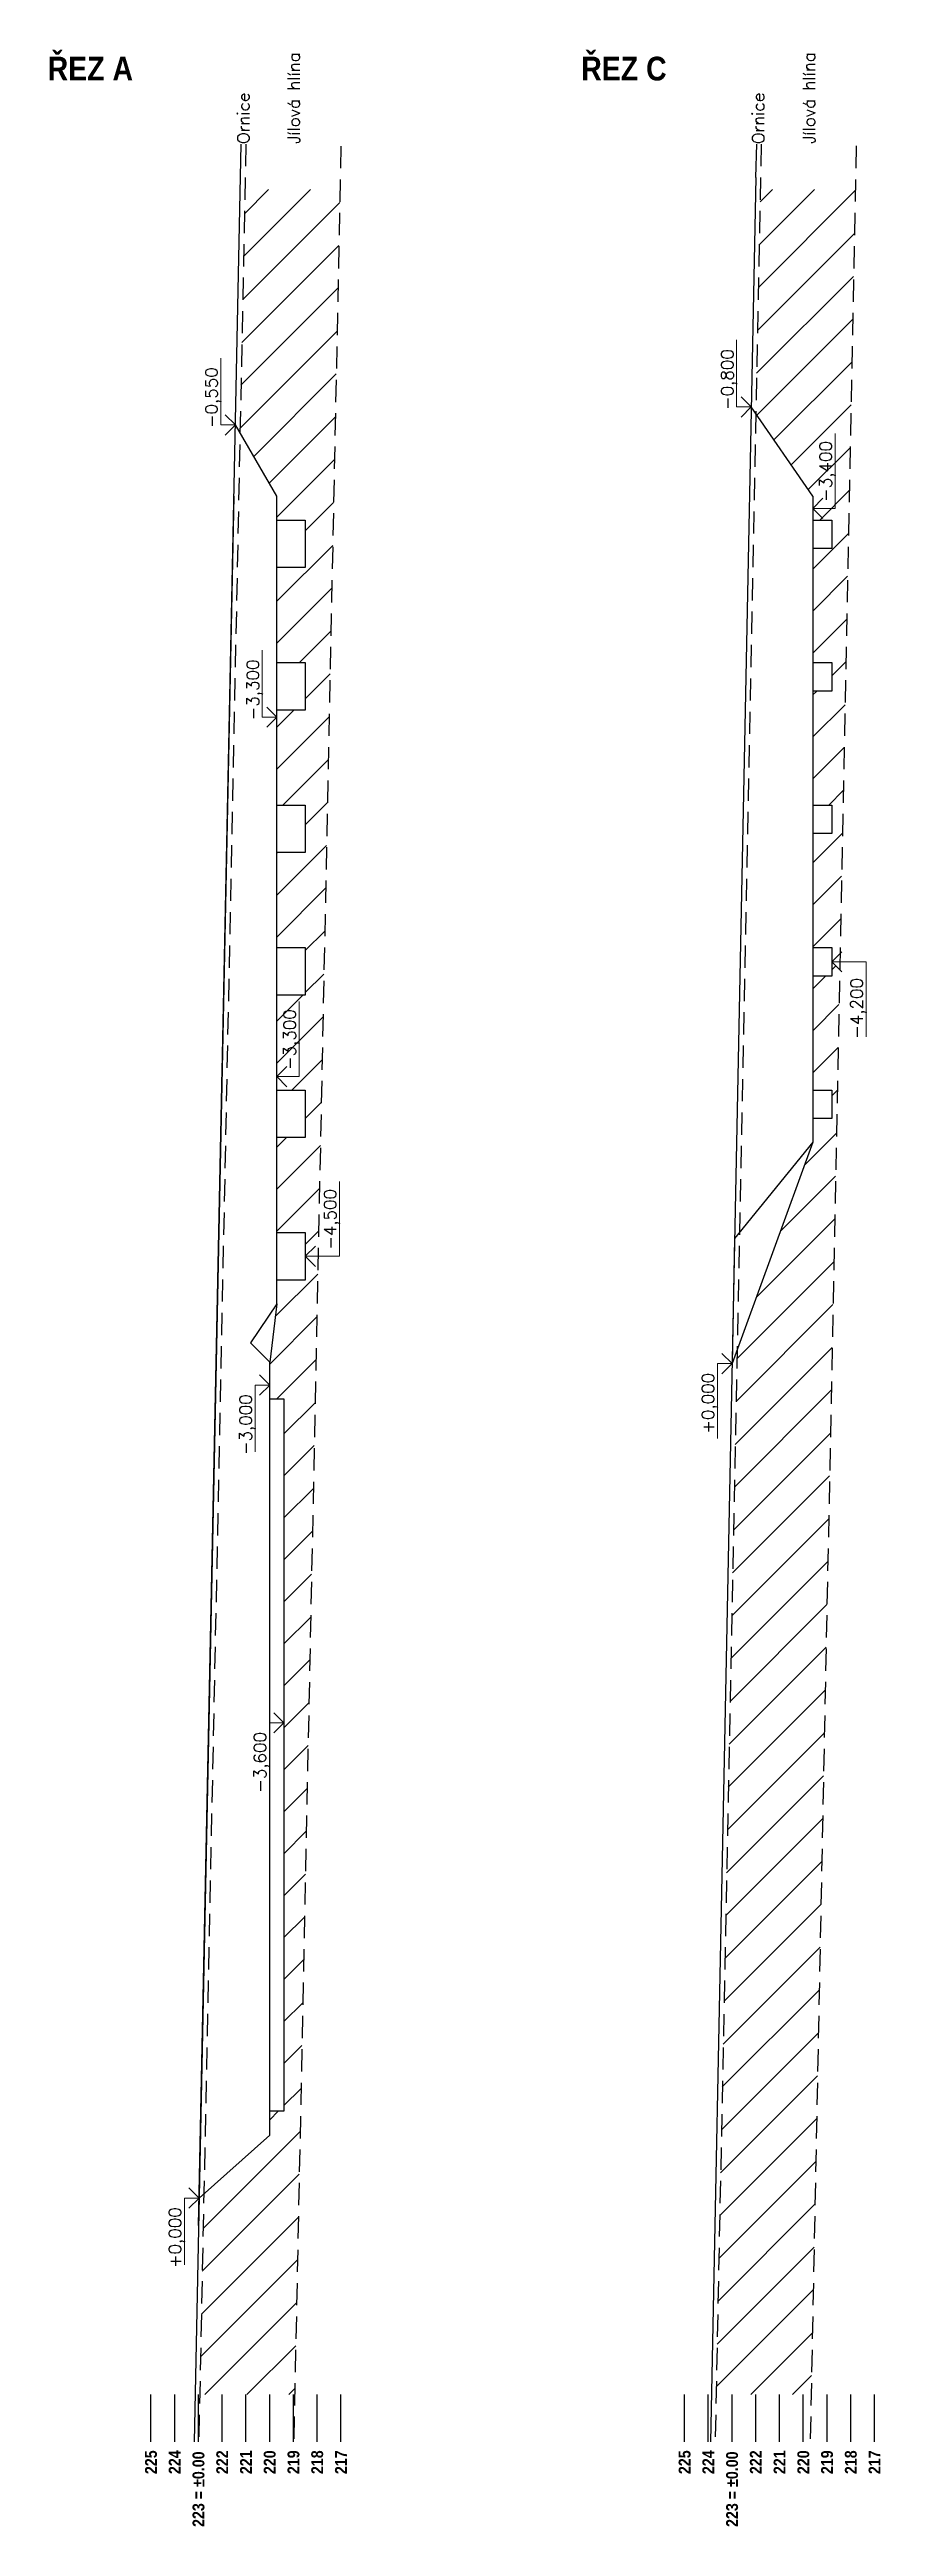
# Model space of a CAD drawing. Header units: millimetres. Extents: x -51 to 2999949, y -1641567 to 415040.
# Drawn here: x 835634 to 870626, y 184204 to 288496 of the extents above; entities that cross this region are included whole.
import ezdxf

# ---------------------------------------------------------------- set-up
doc = ezdxf.new("R2010")
doc.units = ezdxf.units.MM
doc.header["$LTSCALE"] = 75
doc.header["$MEASUREMENT"] = 0
doc.linetypes.add('ČÁRKOVANÁ', pattern=[0.75, 0.5, -0.25])
for name, color, linetype in [('DNO', 210, 'CONTINUOUS'), ('JILOVA HLINA', 54, 'ČÁRKOVANÁ'), ('ORNICE REZ', 7, 'ČÁRKOVANÁ'), ('ornice šipky', 7, 'CONTINUOUS'), ('TEXT hloubky ŘEZ', 255, 'CONTINUOUS'), ('ŘEZ bílá', 251, 'CONTINUOUS'), ('ŘEZ červená', 10, 'CONTINUOUS')]:
    doc.layers.add(name, color=color, linetype=linetype)
doc.layers.add('texty', color=255, linetype='CONTINUOUS', lineweight=15)
doc.styles.add('romans', font='romans.shx')
doc.styles.add('ŘEZ', font='ariblk.ttf', dxfattribs={"width": 0.75, "height": 1000})
doc.styles.add('ŘEZ HLOUBKY', font='ariblk.ttf', dxfattribs={"width": 0.75, "height": 500})

msp = doc.modelspace()

# ---------------------------------------------------------------- texts
at = {"layer": 'JILOVA HLINA', "ltscale": 20, "extrusion": (3.39308e-16, 1.93959e-16, -1), "style": 'romans', "text_generation_flag": 2}
for p in [(-846174.8207, 284521.23), (-867874.5954, 284523.2719)]:
    msp.add_text('Jílová hlína', height=514.896965, rotation=270, dxfattribs=at).set_placement(p)
at = {"layer": 'TEXT hloubky ŘEZ', "char_height": 1000, "attachment_point": 1, "style": 'ŘEZ'}
for s, heights, insert in [('ŘEZ A', [0], (835553.3687, 288193.7563)), ('ŘEZ C', [1260.573], (858024.5184, 288193.7563))]:
    msp.add_mtext_dynamic_manual_height_columns(s, width=4436.587346, gutter_width=5000, heights=heights, dxfattribs=dict(at, insert=insert))
at = {"layer": 'TEXT hloubky ŘEZ', "char_height": 500, "attachment_point": 1, "rotation": 90, "style": 'ŘEZ HLOUBKY'}
for s, width, heights, insert in [('225', 1674.686176, [0], (839655.1924, 186408.7405)), ('224', 1674.686176, [0], (840655.1924, 186408.7405)), ('223 = ±0.00', 3549.990573, [1316.3218], (841655.1924, 184183.5624)), ('222', 1674.686176, [0], (842655.1924, 186408.7405)), ('221', 1674.686176, [0], (843655.1924, 186408.7405)), ('220', 1674.686176, [0], (844655.1924, 186408.7405)), ('219', 1674.686176, [0], (845655.1924, 186408.7405)), ('218', 1674.686176, [0], (846655.1924, 186408.7405)), ('217', 1674.686176, [0], (847655.1924, 186408.7405)), ('225', 1674.686176, [0], (862126.3421, 186408.7405)), ('224', 1674.686176, [0], (863126.3421, 186408.7405)), ('223 = ±0.00', 3549.990573, [1316.3218], (864126.3421, 184183.5624)), ('222', 1674.686176, [0], (865126.3421, 186408.7405)), ('221', 1674.686176, [0], (866126.3421, 186408.7405)), ('220', 1674.686176, [0], (867126.3421, 186408.7405)), ('219', 1674.686176, [0], (868126.3421, 186408.7405)), ('218', 1674.686176, [0], (869126.3421, 186408.7405)), ('217', 1674.686176, [0], (870126.3421, 186408.7405))]:
    msp.add_mtext_dynamic_manual_height_columns(s, width=width, gutter_width=2500, heights=heights, dxfattribs=dict(at, insert=insert))
at = {"layer": 'texty', "ltscale": 20, "extrusion": (3.39308e-16, 1.93959e-16, -1), "style": 'romans', "text_generation_flag": 2}
for s, p in [('Ornice', (-844058.0458, 284521.23)), ('Ornice', (-865735.3667, 284515.909)), ('-0,800', (-864431.5917, 273320.2587)), ('-0,550', (-842710.5493, 272557.8863)), ('-3,400', (-868579.3421, 269450.6483)), ('-3,300', (-844453.7762, 260254.3276)), ('-4,200', (-869879.3421, 246840.9013)), ('-3,300', (-846008.1924, 245527.3633)), ('-4,500', (-847708.1924, 237960.9215)), ('+0,000', (-863624.9259, 230214.5599)), ('-3,000', (-844153.7762, 229315.3561)), ('-3,600', (-844753.7762, 215092.8728)), ('+0,000', (-841177.5785, 195084.0943))]:
    msp.add_text(s, height=514.89696, rotation=270, dxfattribs=at).set_placement(p)

# ---------------------------------------------------------------- blocks, each defined once
blk = doc.blocks.new('*U78')
at = {"layer": 'DNO'}
for p, q in [((-600, 1000), (600, 1000)), ((600, 1000), (600, -1000)), ((600, -1000), (-600, -1000))]:
    blk.add_line(p, q, dxfattribs=at)
blk = doc.blocks.new('*U79')
at = {"layer": 'DNO', "color": 0, "linetype": 'ByBlock', "lineweight": -2, "transparency": 16777216}
for p in [(0, 0), (0, -6000), (0, -12000), (0, -18000), (0, -24000), (0, -30000)]:
    blk.add_blockref('*U78', p, dxfattribs=at)
blk = doc.blocks.new('*U84')
at = {"layer": 'DNO'}
for p, q in [((-400, 600), (400, 600)), ((400, 600), (400, -600)), ((400, -600), (-400, -600))]:
    blk.add_line(p, q, dxfattribs=at)
blk = doc.blocks.new('*U85')
at = {"layer": 'DNO', "color": 0, "linetype": 'ByBlock', "lineweight": -2, "transparency": 16777216}
for p in [(0, 0), (0, -6000), (0, -12000), (0, -18000), (0, -24000)]:
    blk.add_blockref('*U84', p, dxfattribs=at)

# ---------------------------------------------------------------- hatches: boundary and pattern name
at = {"layer": 'ornice šipky'}
h = msp.add_hatch(dxfattribs=at)
h.set_pattern_fill('ANSI31', color=256, scale=10000)
h.set_pattern_definition([(45, (-761104.9, -421806.9), (-883.8835, 883.8835), [])])
h.paths.add_polyline_path([(847866.3417, 282597.6063), (843865.4984, 282597.6063), (843655.1719, 272354.9641), (845205.1924, 269684.2977), (845205.1924, 268684.2977), (846405.1924, 268684.2977), (846405.1924, 266684.2977), (845205.1924, 266684.2977), (845205.1924, 262684.2977), (846405.1924, 262684.2977), (846405.1924, 260684.2977), (845205.1924, 260684.2977), (845205.1924, 256684.2977), (846405.1924, 256684.2977), (846405.1924, 254684.2977), (845205.1924, 254684.2977), (845205.1924, 250684.2977), (846405.1924, 250684.2977), (846405.1924, 248684.2977), (845205.1924, 248684.2977), (845205.1924, 244684.2977), (846405.1924, 244684.2977), (846405.1924, 242684.2977), (845205.1924, 242684.2977), (845205.1924, 238684.2977), (846405.1924, 238684.2977), (846405.1924, 237684.2977), (846944.0738, 237684.2977)])
h.paths.add_polyline_path([(846944.0738, 237684.2977), (846405.1924, 237684.2977), (846405.1924, 236684.2977), (845205.1924, 236684.2977), (845205.1924, 235684.2977), (844905.1924, 233234.2977), (844905.1924, 231684.2977), (845505.1924, 231684.2977), (845505.1924, 201684.2977), (844905.1924, 201684.2977), (844905.1924, 200684.2977), (842132.7628, 198215.515), (841959.1477, 189760.6701), (845959.9909, 189760.6701)])
h.paths.add_polyline_path([(869567.0134, 282597.6063), (865566.2116, 282597.6063), (865377.3956, 273167.947), (867776.3421, 269684.2977), (867776.3421, 268684.2977), (868576.3421, 268684.2977), (868576.3421, 267484.2977), (867776.3421, 267484.2977), (867776.3421, 262684.2977), (868576.3421, 262684.2977), (868576.3421, 261484.2977), (867776.3421, 261484.2977), (867776.3421, 256684.2977), (868576.3421, 256684.2977), (868576.3421, 255484.2977), (867776.3421, 255484.2977), (867776.3421, 250684.2977), (868576.3421, 250684.2977), (868576.3421, 250084.2977), (868922.9188, 250430.8744)])
h.paths.add_polyline_path([(868909.3119, 249751.3279), (868576.3421, 250084.2977), (868576.3421, 249484.2977), (867776.3421, 249484.2977), (867776.3421, 244684.2977), (868576.3421, 244684.2977), (868576.3421, 243484.2977), (867776.3421, 243484.2977), (867776.3421, 242484.2977), (864587.9994, 233744.7055), (863707.2796, 189760.6701), (867708.0814, 189760.6701)])
h.paths.add_polyline_path([(845756.8737, 245582.5309), (845756.8737, 242603.4841), (846676.3325, 242603.4841), (846676.3325, 245582.5309)], flags=24)
h.paths.add_polyline_path([(868328.0234, 269505.8159), (868328.0234, 266526.7692), (869247.4822, 266526.7692), (869247.4822, 269505.8159)], flags=24)

# ---------------------------------------------------------------- linework, layer by layer
at = {"layer": 'DNO'}
for p, q in [((867776.3421, 269684.2977), (865183.0079, 273450.2288)), ((845205.1924, 269684.2977), (843461.9655, 272687.8564)), ((845205.1924, 235684.2977), (845205.1924, 269684.2977)), ((867776.3421, 269684.2977), (867776.3421, 242484.2977)), ((845205.1924, 235684.2977), (845205.1924, 245573.6917)), ((867776.3421, 242484.2977), (864376.3421, 233164.5299)), ((867776.3421, 242484.2977), (864481.8158, 238431.9892)), ((864481.8158, 238431.9892), (864376.3421, 233164.5299)), ((845205.1924, 235684.2977), (844098.1393, 234041.3508)), ((845205.1924, 235684.2977), (844905.1924, 233234.2977)), ((844905.1924, 233234.2977), (844098.1393, 234041.3508)), ((844905.1924, 200684.2977), (844905.1924, 233234.2977)), ((844905.1924, 231684.2977), (845505.1924, 231684.2977)), ((845505.1924, 231684.2977), (845505.1924, 201684.2977)), ((845505.1924, 201684.2977), (844905.1924, 201684.2977)), ((844905.1924, 200684.2977), (841928.9947, 198034.0643))]:
    msp.add_line(p, q, dxfattribs=at)
at = {"layer": 'JILOVA HLINA', "ltscale": 25}
for p, q in [((847904.0466, 284433.7887), (845917.1515, 187674.4438)), ((869603.8213, 284435.8306), (867666.3505, 187676.5877))]:
    msp.add_line(p, q, dxfattribs=at)
at = {"layer": 'ORNICE REZ', "ltscale": 25}
for p, q in [((843904.8896, 284515.909), (841917.9946, 187756.5641)), ((865604.623, 284515.909), (863667.1522, 187756.6662))]:
    msp.add_line(p, q, dxfattribs=at)
at = {"layer": 'texty', "linetype": 'ByBlock', "lineweight": 20, "ltscale": 5}
for p, q in [((842849.3817, 275507.8564), (842849.3817, 272687.8564)), ((864570.424, 276270.2288), (864570.424, 273450.2288)), ((865183.0079, 273450.2288), (864570.424, 273450.2288)), ((865183.0079, 273450.2288), (864756.716, 273876.5207)), ((865183.0079, 273450.2288), (864756.716, 273023.9368)), ((843461.9655, 272687.8564), (842849.3817, 272687.8564)), ((843461.9655, 272687.8564), (843035.6736, 273114.1483)), ((843461.9655, 272687.8564), (843035.6736, 272261.5645)), ((868718.1745, 272330.6483), (868718.1745, 269174.0245)), ((867776.3421, 269174.0245), (868202.634, 269600.3164)), ((867776.3421, 269174.0245), (868202.634, 268747.7326)), ((867776.3421, 269174.0245), (868718.1745, 269174.0245)), ((844592.6086, 263204.2977), (844592.6086, 260384.2977)), ((845205.1924, 260384.2977), (844778.9005, 260810.5896)), ((845205.1924, 260384.2977), (844592.6086, 260384.2977)), ((845205.1924, 260384.2977), (844778.9005, 259958.0058)), ((868576.3421, 250084.2977), (869002.634, 250510.5896)), ((868576.3421, 250084.2977), (869002.634, 249658.0058)), ((868576.3421, 250084.2977), (870018.1745, 250084.2977)), ((870018.1745, 246927.6738), (870018.1745, 250084.2977)), ((846147.0248, 248407.3633), (846147.0248, 245250.7395)), ((845205.1924, 245250.7395), (845631.4843, 245677.0314)), ((845205.1924, 245250.7395), (845631.4843, 244824.4476)), ((845205.1924, 245250.7395), (846147.0248, 245250.7395)), ((847847.0248, 240840.9215), (847847.0248, 237684.2977)), ((846405.1924, 237684.2977), (846831.4843, 238110.5896)), ((846405.1924, 237684.2977), (846831.4843, 237258.0058)), ((846405.1924, 237684.2977), (847847.0248, 237684.2977)), ((844905.1924, 232265.3261), (844478.9005, 232691.618)), ((864376.3421, 233164.5299), (863763.7583, 233164.5299)), ((863763.7583, 230007.9061), (863763.7583, 233164.5299)), ((864376.3421, 233164.5299), (863950.0502, 233590.8218)), ((864376.3421, 233164.5299), (863950.0502, 232738.238)), ((844905.1924, 232265.3261), (844292.6086, 232265.3261)), ((844292.6086, 229445.3261), (844292.6086, 232265.3261)), ((844905.1924, 232265.3261), (844478.9005, 231839.0342)), ((845505.1924, 218042.8428), (844892.6086, 218042.8428)), ((844892.6086, 215222.8428), (844892.6086, 218042.8428)), ((845505.1924, 218042.8428), (845078.9005, 218469.1347)), ((845505.1924, 218042.8428), (845078.9005, 217616.5509)), ((841928.9947, 198034.0643), (841502.7028, 198460.3562)), ((841928.9947, 198034.0643), (841316.4109, 198034.0643)), ((841316.4109, 195214.0643), (841316.4109, 198034.0643)), ((841928.9947, 198034.0643), (841502.7028, 197607.7724))]:
    msp.add_line(p, q, dxfattribs=at)
at = {"layer": 'ŘEZ bílá'}
for p, q in [((839905.1924, 187760.6701), (839905.1924, 189760.6701)), ((840905.1924, 187760.6701), (840905.1924, 189760.6701)), ((841905.1924, 187760.6701), (841905.1924, 189760.6701)), ((842905.1924, 187760.6701), (842905.1924, 189760.6701)), ((843905.1924, 187760.6701), (843905.1924, 189760.6701)), ((844905.1924, 187760.6701), (844905.1924, 189760.6701)), ((845905.1924, 187760.6701), (845905.1924, 189760.6701)), ((846905.1924, 187760.6701), (846905.1924, 189760.6701)), ((847905.1924, 187760.6701), (847905.1924, 189760.6701)), ((862376.3421, 187760.6701), (862376.3421, 189760.6701)), ((863376.3421, 187760.6701), (863376.3421, 189760.6701)), ((864376.3421, 187760.6701), (864376.3421, 189760.6701)), ((865376.3421, 187760.6701), (865376.3421, 189760.6701)), ((866376.3421, 187760.6701), (866376.3421, 189760.6701)), ((867376.3421, 187760.6701), (867376.3421, 189760.6701)), ((868376.3421, 187760.6701), (868376.3421, 189760.6701)), ((869376.3421, 187760.6701), (869376.3421, 189760.6701)), ((870376.3421, 187760.6701), (870376.3421, 189760.6701))]:
    msp.add_line(p, q, dxfattribs=at)
at = {"layer": 'ŘEZ červená'}
for p, q in [((841905.1924, 196874.9227), (843704.8475, 284515.909)), ((865376.3421, 283105.5363), (865414.2479, 284511.4853)), ((865376.3421, 283105.5363), (863467.1922, 187760.6701)), ((843400.2892, 269684.2977), (841718.0367, 187760.6701)), ((841905.1924, 196874.9227), (842905.1924, 245573.6917))]:
    msp.add_line(p, q, dxfattribs=at)

# ---------------------------------------------------------------- block references
at = {"layer": 'DNO'}
for name, p in [('*U79', (845805.1924, 267684.2977)), ('*U85', (868176.3421, 268084.2977))]:
    msp.add_blockref(name, p, dxfattribs=at)

msp.set_redraw_order([(e.dxf.handle, doc.entitydb.next_handle()) for e in msp.query("TEXT MTEXT ATTDEF DIMENSION ARC_DIMENSION")])  # texts and dimensions are drawn at this point

doc.saveas('drawing.dxf')
